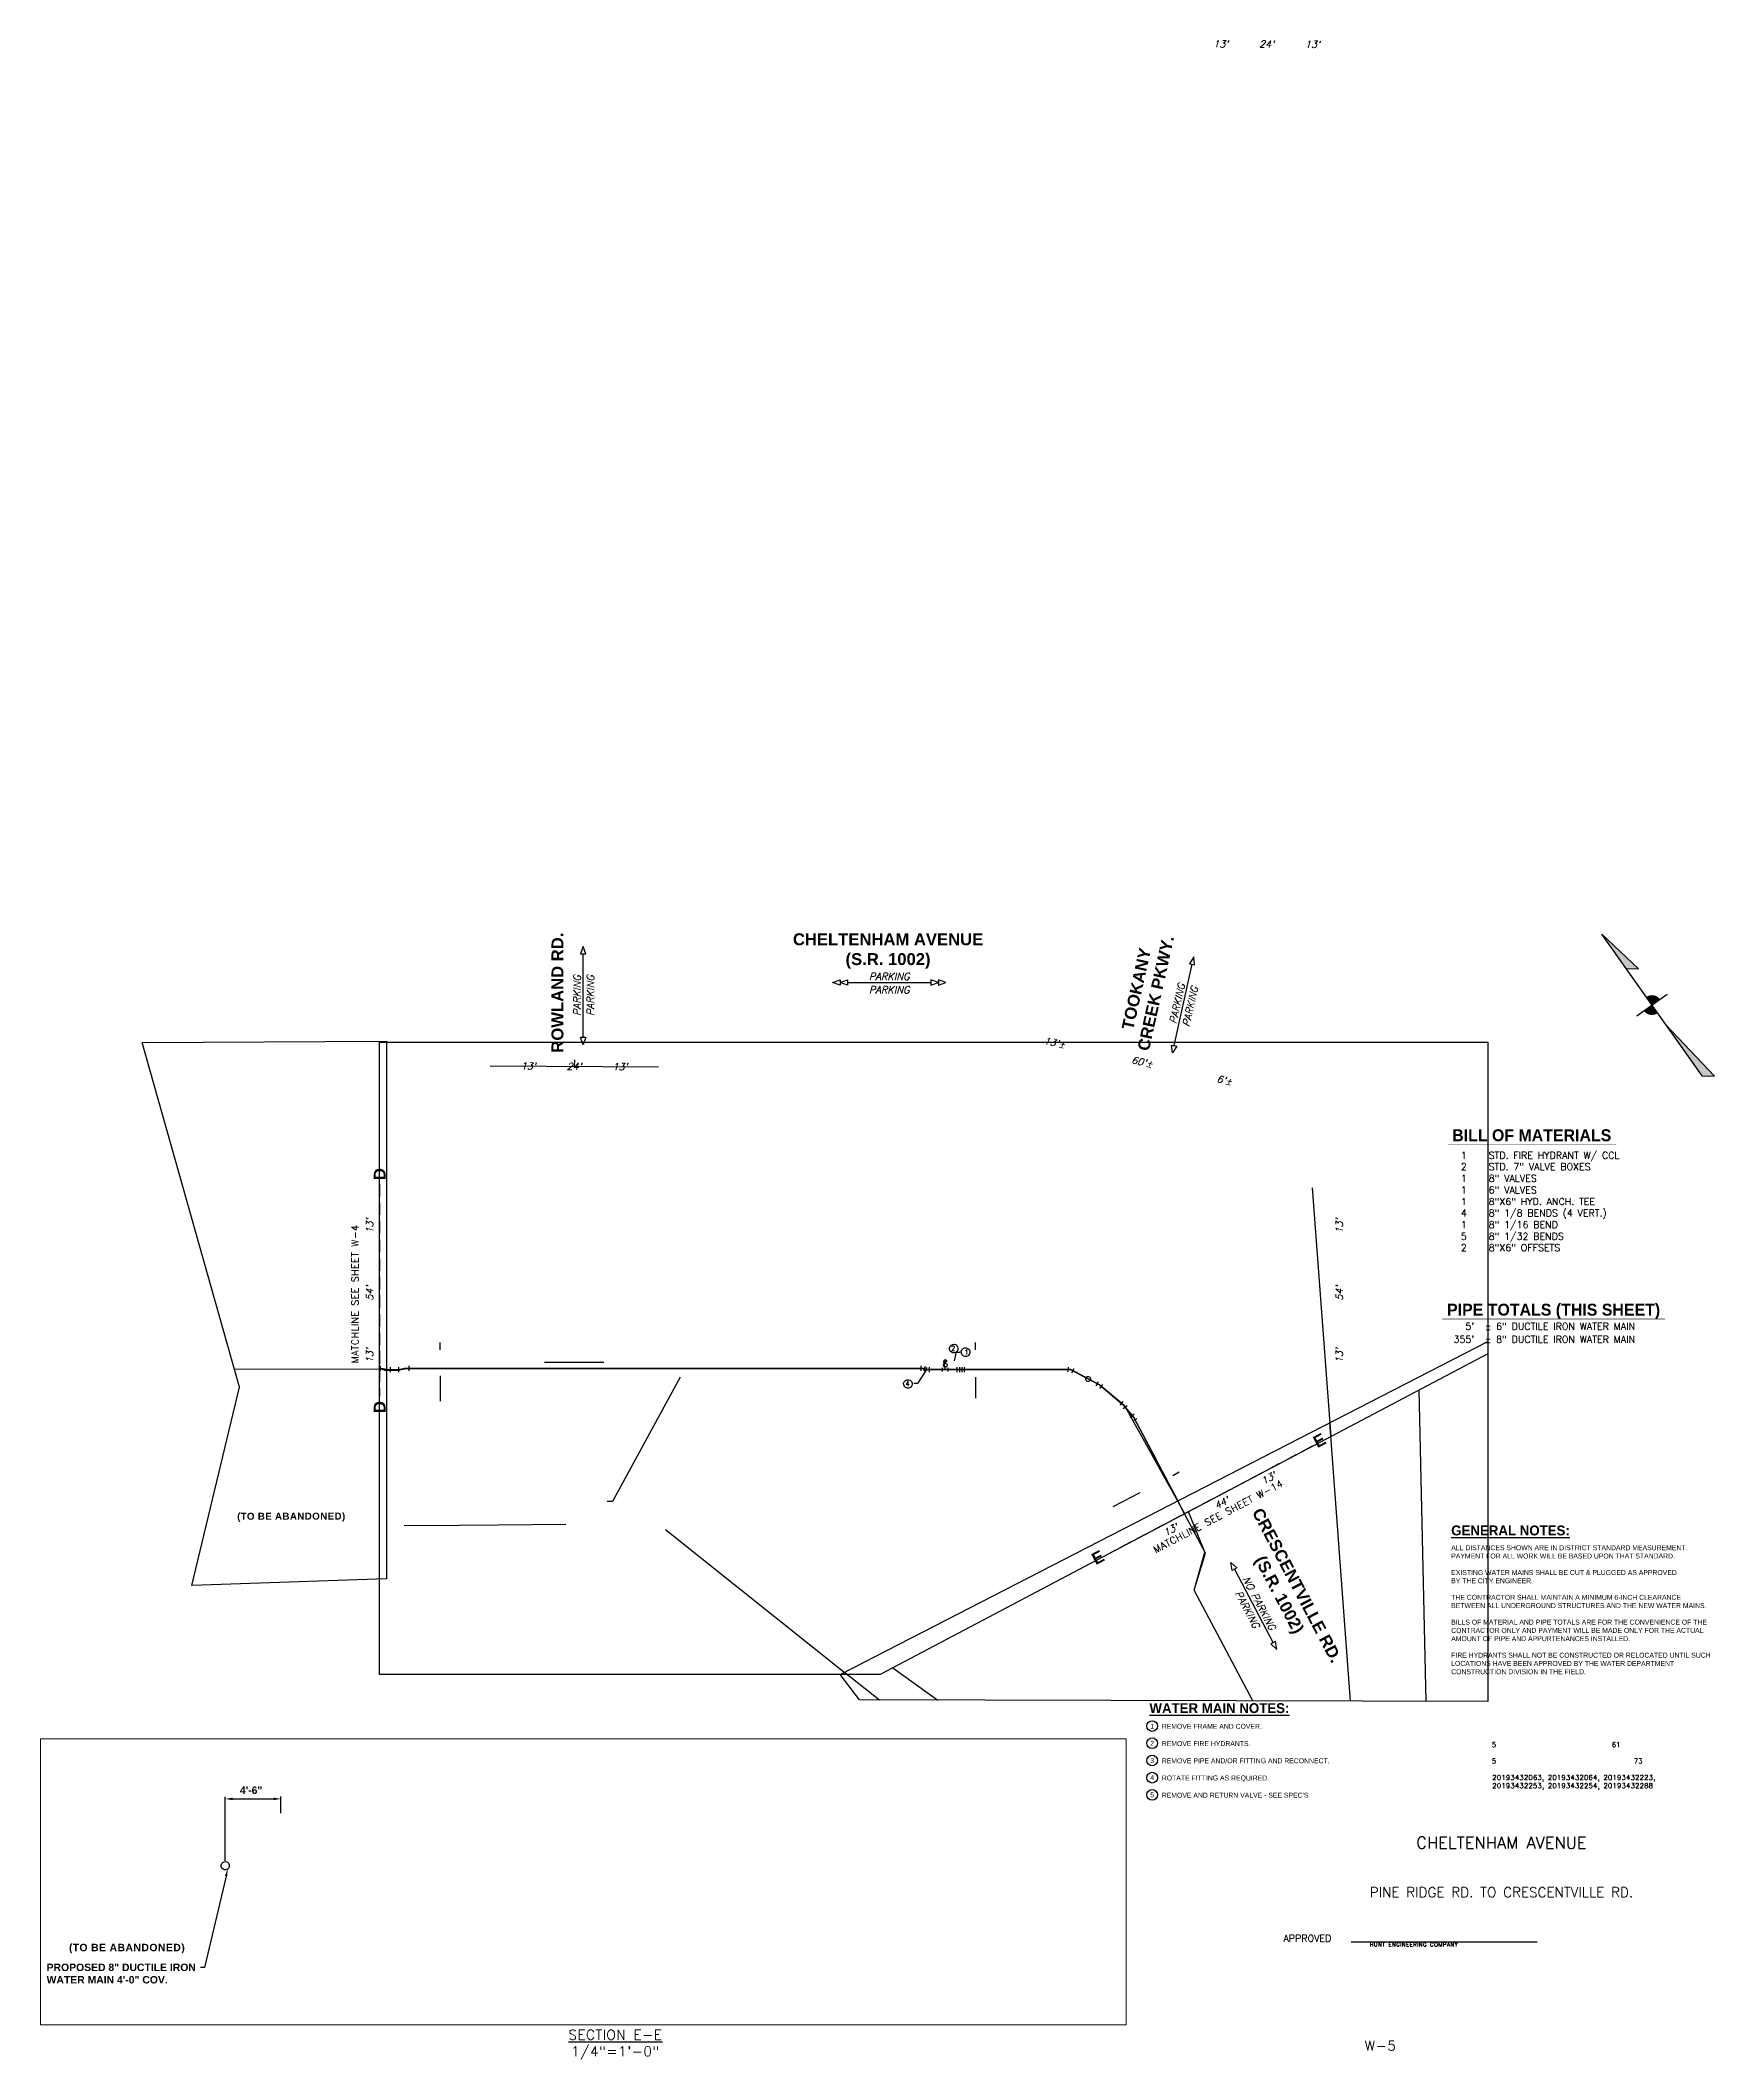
# Paper-space layout 'W5' of a CAD drawing. Header units: feet. Extents: x 1.5 to 35.4, y 0.6 to 41.3.
# The model-space entities are those that its viewports show. They can reach past a viewport. Long polylines and large blocks are cut down to what shows.
import ezdxf
from ezdxf import colors
from ezdxf.entities.mleader import LeaderData, LeaderLine
from ezdxf.enums import TextEntityAlignment as Align
from ezdxf.math import Vec2, Vec3

# ---------------------------------------------------------------- set-up
doc = ezdxf.new("R2010")
doc.units = ezdxf.units.FT
doc.header["$LTSCALE"] = 20
doc.linetypes.add('DASHED2', pattern=[0.375, 0.25, -0.125])
for name, color, linetype, plot in [('_Non-Plottable Layer', 21, 'Continuous', False), ('CALC', 10, 'Continuous', False), ('VIEWPORT', 5, 'Continuous', False)]:
    doc.layers.add(name, color=color, linetype=linetype, plot=plot)
for name, color, linetype in [('AlbertToolLayer', 40, 'Continuous'), ('BORDER', 4, 'Continuous'), ('C-EX-DIMENSION', 10, 'Continuous'), ('C-EX-ROW', 4, 'Continuous'), ('C-PR-WATER', 4, 'Continuous'), ('C-PR-WATER-ABAND', 3, 'Continuous'), ('C-PR-WATER-ABAND-OFF', 3, 'Continuous'), ('C-PR-WATER-DIM', 4, 'Continuous'), ('C-PR-WATER-FITTING', 4, 'Continuous'), ('C-PR-WATER-TXT', 4, 'Continuous'), ('C-PR-WATER-TXT (W-2)', 4, 'Continuous'), ('C-PR-WATER-TXT-#', 6, 'Continuous'), ('NOTES', 7, 'Continuous')]:
    doc.layers.add(name, color=color, linetype=linetype)
doc.layers.add('C-EX-ROAD-NAME', color=3, linetype='Continuous', lineweight=30)
doc.styles.add('ARIAL', font='arialbd.ttf', dxfattribs={"height": 0.24})
doc.styles.add('BOLD', font='BOLD.SHX')
doc.styles.add('Copy of PROPOSED', font='arialbd.ttf', dxfattribs={"height": 0.6})
doc.styles.add('EXISTING', font='simplex.shx', dxfattribs={"oblique": 15, "height": 2.8})
doc.styles.add('L100', font='MONOPLEX', dxfattribs={"height": 2})
doc.styles.add('L140Proposed', font='simplex.shx', dxfattribs={"height": 1.6})
doc.styles.add('PROPOSED', font='simplex.shx')
doc.styles.add('PROPOSED PLAN', font='arialbd.ttf', dxfattribs={"height": 2.8})
doc.styles.add('PROPOSED SECTION', font='arialbd.ttf')
doc.styles.add('Simplex Ob', font='simplex.shx', dxfattribs={"oblique": 15})
doc.styles.add('SL80', font='simplex.shx', dxfattribs={"oblique": 15, "height": 1.6})
doc.styles.get("Standard").update_dxf_attribs({"font": 'simplex.shx'})
doc.dimstyles.new('Copy of PWD Proposed Section', dxfattribs={"dimtxt": 0.6, "dimasz": 0.6, "dimexe": 0.18, "dimexo": 0.0625, "dimgap": 0.07, "dimtad": 0, "dimdec": 0, "dimlfac": 12, "dimzin": 1, "dimdsep": 46, "dimlunit": 4, "dimtxsty": 'Copy of PROPOSED', "dimcen": 0, "dimclrd": 3, "dimclre": 256, "dimclrt": 3, "dimadec": 1, "dimazin": 0, "dimtfac": 1, "dimtdec": 0, "dimtmove": 2, "dimatfit": 2, "dimfxl": 0.18, "dimfrac": 2, "dimtolj": 1, "dimtzin": 0, "dimlwd": -1, "dimarcsym": 0})
doc.dimstyles.new('PWD Proposed', dxfattribs={"dimtxt": 2.8, "dimasz": 3, "dimexe": 0.18, "dimexo": 0.0625, "dimgap": 1, "dimtad": 0, "dimdec": 0, "dimlfac": 12, "dimzin": 1, "dimdsep": 46, "dimlunit": 4, "dimtxsty": 'PROPOSED PLAN', "dimcen": 0, "dimse1": 1, "dimse2": 1, "dimclrd": 256, "dimclrt": 3, "dimadec": 1, "dimazin": 0, "dimtfac": 1, "dimtdec": 0, "dimtofl": 0, "dimtmove": 0, "dimatfit": 1, "dimfxl": 0.18, "dimfrac": 2, "dimtolj": 1, "dimtzin": 0, "dimlwd": -1, "dimarcsym": 0})

psp = doc.layouts.new('W5')

# ---------------------------------------------------------------- texts
at = {"layer": 'BORDER', "color": 4, "linetype": 'DASHED2', "ltscale": 0.05, "char_height": 0.24, "width": 1.77635683940025e-15, "attachment_point": 5, "style": 'ARIAL'}
for s, insert, rotation in [('\\pxqc;D', (8.344, 18.454), 90), ('\\pxqc;D', (8.344, 13.755), 90), ('\\pxqc;E', (27.298, 13.082), 27.8333), ('\\pxqc;E', (22.829, 10.722), 27.8333)]:
    psp.add_mtext(s, dxfattribs=dict(at, insert=insert, rotation=rotation))
at = {"layer": 'BORDER', "color": 4, "char_height": 0.14, "width": 6.0853, "attachment_point": 8, "style": 'PROPOSED'}
for s, insert, rotation in [('{\\T1.063;MATCHLINE SEE SHEET W-4}', (7.915, 16.034), 90), ('{\\T1.063;MATCHLINE SEE SHEET W-14}', (25.289, 11.486), 27.8333)]:
    psp.add_mtext(s, dxfattribs=dict(at, insert=insert, rotation=rotation))
at = {"layer": 'BORDER', "color": 4, "attachment_point": 5, "style": 'PROPOSED'}
for s, insert, char_height, width in [('CHELTENHAM AVENUE', (30.969, 4.969), 0.24, 4.59784), ('PINE RIDGE RD. TO CRESCENTVILLE RD.', (30.969, 3.969), 0.19995, 7.31273)]:
    psp.add_mtext(s, dxfattribs=dict(at, insert=insert, char_height=char_height, width=width))
at = {"layer": 'BORDER', "color": 3, "attachment_point": 1, "style": 'PROPOSED'}
for s, insert, char_height, width in [('APPROVED', (26.572, 3.109), 0.14, 1.25), ('{\\T1.063; \\P\\H0.83295x;       W-5}', (27.193, 1.374), 0.24, 1.98748)]:
    psp.add_mtext(s, dxfattribs=dict(at, insert=insert, char_height=char_height, width=width))
at = {"layer": 'BORDER', "insert": (13.099, 1.192), "char_height": 0.2, "width": 5, "attachment_point": 2, "style": 'PROPOSED'}
psp.add_mtext('{\\T1.063;\\LSECTION E-E\\P\\l1/4"=1\'-0"}', dxfattribs=at)
at = {"layer": 'C-EX-DIMENSION', "char_height": 0.14, "attachment_point": 5, "style": 'SL80'}
for s, insert, width, rotation in [("13' ", (25.31, 41.25), 0.41434, 359.3026), ("24' ", (26.234, 41.245), 0.41434, 359.3026), ("13' ", (27.159, 41.24), 0.41434, 359.3026), ("13'%%P", (21.958, 21.105), 0.41434, 347.1314), ("60'%%P ", (23.723, 20.715), 0.41434, 347.1314), ("13' ", (11.344, 20.632), 0.41434, 359.3026), ("24' ", (12.268, 20.627), 0.41434, 359.3026), ("13' ", (13.193, 20.622), 0.41434, 359.3026), ("6'%%P", (25.382, 20.347), 0.41434, 347.1314), ("13'          54'           13'", (8.141, 16.1), 9.60084, 90), ("13'          54'           13'", (27.698, 16.1), 9.60084, 90), ("13'         44'        13'", (25.285, 11.8), 4.61182, 27.8333)]:
    psp.add_mtext(s, dxfattribs=dict(at, insert=insert, width=width, rotation=rotation))
at = {"layer": 'C-EX-ROAD-NAME', "char_height": 0.24, "attachment_point": 2, "style": 'EXISTING'}
for s, insert, width, rotation in [('{\\fArial|b1|i0|c0|p34;\\Q0;ROWLAND RD.}', (11.81, 22.113), 2.8576, 90), ('{\\fArial|b1|i0|c0|p34;\\Q0;TOOKANY CREEK PKWY.}', (23.488, 22.216), 2.8576, 77.519), ('\\pxqc;{\\fArial|b1|i0|c0|p34;\\Q0;CRESCENTVILLE RD.\\P\\pq*;(S.R. 1002)}', (26.953, 10.215), 6.96485, 297.8329)]:
    psp.add_mtext(s, dxfattribs=dict(at, insert=insert, width=width, rotation=rotation))
at = {"layer": 'C-EX-ROAD-NAME', "insert": (18.598, 23.31), "char_height": 0.24, "width": 6.96485, "attachment_point": 2, "style": 'EXISTING'}
psp.add_mtext('\\pxqc,t23;{\\fArial|b1|i0|c0|p34;\\Q0;CHELTENHAM AVENUE\\P(S.R. 1002)}', dxfattribs=at)
at = {"layer": 'NOTES', "style": 'BOLD'}
for s, p in [('BILL OF MATERIALS%%U', (31.58, 19.117)), ('PIPE TOTALS (THIS SHEET)', (32.021, 15.599))]:
    psp.add_text(s, height=0.24, dxfattribs=at).set_placement(p, align=Align.CENTER)
at = {"layer": 'NOTES'}
for s, height, style, p in [('%%UGENERAL NOTES:', 0.2, 'BOLD', (29.956, 11.166)), ('5      ', 0.1, 'PROPOSED', (30.776, 6.895)), ('61', 0.1, 'PROPOSED', (33.196, 6.895)), ('5      ', 0.1, 'PROPOSED', (30.776, 6.564)), ('73', 0.1, 'PROPOSED', (33.642, 6.564))]:
    psp.add_text(s, height=height, dxfattribs=dict(at, style=style)).set_placement(p)
at = {"layer": 'NOTES', "char_height": 0.1452, "attachment_point": 5, "style": 'Simplex Ob'}
for s, insert, width, rotation in [('PARKING', (12.326, 22.055), 2.74099, 89.9887), ('PARKING', (12.595, 22.055), 1.77335, 89.9887), ('PARKING', (18.621, 22.441), 2.74099, 359.9887), ('PARKING', (18.621, 22.171), 1.77335, 359.9887), ('PARKING', (24.429, 21.892), 2.74099, 77.5077), ('PARKING', (24.693, 21.833), 1.77335, 77.5077), ('NO PARKING', (26.083, 9.8), 2.74099, 297.8216), ('PARKING', (25.844, 9.674), 1.77335, 297.8216)]:
    psp.add_mtext(s, dxfattribs=dict(at, insert=insert, width=width, rotation=rotation))
at = {"layer": 'NOTES', "attachment_point": 1}
for s, insert, char_height, width, style in [('\\A1;1^ISTD. FIRE HYDRANT W/ CCL\\P2^ISTD. 7" VALVE BOXES\\P1^I8" VALVES\\P1^I6" VALVES\\P1^I8"X6" HYD. ANCH. TEE\\P4^I8" 1/8 BENDS (4 VERT.)\\P1^I8" 1/16 BEND\\P5^I8" 1/32 BENDS\\P2^I8"X6" OFFSETS', (30.15, 18.904), 0.14, 3.80478, 'L140Proposed'), ('ALL DISTANCES SHOWN ARE IN DISTRICT STANDARD MEASUREMENT.\\PPAYMENT FOR ALL WORK WILL BE BASED UPON THAT STANDARD.\\P\\PEXISTING WATER MAINS SHALL BE CUT & PLUGGED AS APPROVED\\PBY THE CITY ENGINEER.\\P\\PTHE CONTRACTOR SHALL MAINTAIN A MINIMUM 6-INCH CLEARANCE\\PBETWEEN ALL UNDERGROUND STRUCTURES AND THE NEW WATER MAINS.\\P\\PBILLS OF MATERIAL AND PIPE TOTALS ARE FOR THE CONVENIENCE OF THE CONTRACTOR ONLY AND PAYMENT WILL BE MADE ONLY FOR THE ACTUAL AMOUNT OF PIPE AND APPURTENANCES INSTALLED.\\P\\PFIRE HYDRANTS SHALL NOT BE CONSTRUCTED OR RELOCATED UNTIL SUCH LOCATIONS HAVE BEEN APPROVED BY THE WATER DEPARTMENT CONSTRUCTION DIVISION IN THE FIELD.', (29.956, 10.967), 0.1, 5.35633, 'L100'), ('\\pxql;{\\H1.067x;\\Q0;\\T1.063;20193432063, 20193432064, 20193432223, 20193432253, 20193432254, 20193432288}', (30.785, 6.333), 0.09375, 4.74122, 'EXISTING'), ('{\\T1.125;HUNT ENGINEERING COMPANY}', (28.311, 2.953), 0.08, 3.5, 'PROPOSED')]:
    psp.add_mtext(s, dxfattribs=dict(at, insert=insert, char_height=char_height, width=width, style=style))
at = {"layer": 'NOTES', "linetype": 'Continuous', "char_height": 0.14, "style": 'L140Proposed'}
for s, width, heights, insert, attachment_point in [("355'", 0.58143, [0.167], (30.423, 15.193), 3), ("5'", 0.58143, [0.167], (30.423, 15.455), 3), ('\\pxql;%%P 6" DUCTILE IRON WATER MAIN', 4.08312, [0], (30.634, 15.455), 1), ('\\pxql;%%P 8" DUCTILE IRON WATER MAIN', 4.08312, [0], (30.634, 15.193), 1)]:
    psp.add_mtext_dynamic_manual_height_columns(s, width=width, gutter_width=14, heights=heights, dxfattribs=dict(at, insert=insert, attachment_point=attachment_point))

msp = doc.modelspace()

# ---------------------------------------------------------------- texts
at = {"layer": 'C-PR-WATER-ABAND', "insert": (2706398.353, 272234.946, -97.826), "char_height": 0.6, "width": 11.04811, "attachment_point": 1, "rotation": 324.67389, "style": 'PROPOSED SECTION'}
msp.add_mtext('{\\T1.063;(TO BE ABANDONED)}', dxfattribs=at)
at = {"layer": 'C-PR-WATER-ABAND', "color": 4, "char_height": 2.8, "width": 48.18924, "attachment_point": 2, "style": 'ARIAL'}
for insert, rotation in [((2706576.352, 271280.527), 324.78844), ((2706762.053, 271149.167), 83.23441)]:
    msp.add_mtext('\\pxql;{\\T1.063;\\C3;(TO BE ABANDONED)}', dxfattribs=dict(at, insert=insert, rotation=rotation))
at = {"layer": 'C-PR-WATER-ABAND-OFF', "color": 4, "char_height": 2.8, "width": 48.18924, "attachment_point": 2, "style": 'ARIAL'}
for insert, rotation in [((2706526.341, 271316.329), 324.78844), ((2706716.89, 271187.544), 324.78844), ((2706563.682, 271155.147), 83.23441), ((2706733.979, 271106.085), 324.78844)]:
    msp.add_mtext('\\pxql;{\\T1.063;\\C3;(TO BE ABANDONED)}', dxfattribs=dict(at, insert=insert, rotation=rotation))

# ---------------------------------------------------------------- blocks, each defined once
blk = doc.blocks.new('PWD Noth Arrow')
at = {"layer": 'BORDER'}
for points in [[(0, 18), (4, 15), (0, 35)], [(0, 4), (0, 0), (4, 0, 0.414214)], [(0, 0), (-4, 0, 0.414214), (0, -4)], [(0, -35), (4, -38), (0, -10)]]:
    blk.add_hatch(color=0, dxfattribs=at).paths.add_polyline_path(points)
at = {"layer": 'BORDER', "color": 0}
for p, q in [((0, -35), (0, 35)), ((0, 35), (4, 15)), ((0, 18), (4, 15)), ((-7.5, 0), (7.5, 0)), ((4, -38), (0, -10)), ((0, -35), (4, -38))]:
    blk.add_line(p, q, dxfattribs=at)
blk = doc.blocks.new('A$C6E5C789D')
at = {"layer": 'NOTES'}
for centre in [(17.341, 5.482), (17.341, 5.135), (17.341, 4.787), (17.341, 4.44), (17.341, 4.093)]:
    blk.add_circle(centre, 0.108, dxfattribs=at)
for s, height, style, p in [('%%uWATER MAIN NOTES:', 0.2, 'BOLD', (17.287, 5.743)), ('REMOVE FRAME AND COVER.', 0.1, 'L100', (17.536, 5.426)), ('REMOVE FIRE HYDRANTS.', 0.1, 'L100', (17.536, 5.078)), ('REMOVE PIPE AND/OR FITTING AND RECONNECT.', 0.1, 'L100', (17.536, 4.731)), ('ROTATE FITTING AS REQUIRED.', 0.1, 'L100', (17.536, 4.384)), ("REMOVE AND RETURN VALVE - SEE SPEC'S", 0.1, 'L100', (17.536, 4.037))]:
    blk.add_text(s, height=height, dxfattribs=dict(at, style=style)).set_placement(p)
at = {"layer": 'NOTES', "style": 'L100'}
for s, p in [('1', (17.341, 5.482)), ('2', (17.341, 5.135)), ('4', (17.341, 4.44)), ('3', (17.341, 4.787)), ('5', (17.341, 4.093))]:
    blk.add_text(s, height=0.1, dxfattribs=at).set_placement(p, align=Align.MIDDLE)
blk = doc.blocks.new('*U84')
at = {"layer": 'C-PR-WATER-FITTING', "linetype": 'Continuous'}
for p, q in [((-1, -1), (-1, 1)), ((3, -1.5), (3, 0.5))]:
    blk.add_line(p, q, dxfattribs=at)
for points in [[(-1, 0), (0, 0)], [(0, 0), (2, -0.5)], [(2, -0.5), (3, -0.5)]]:
    blk.add_lwpolyline(points, dxfattribs=at)
blk = doc.blocks.new('*U83')
at = {"layer": 'C-PR-WATER-FITTING', "linetype": 'Continuous'}
for p, q in [((-1, -1), (-1, 1)), ((3, 1.5), (3, -0.5))]:
    blk.add_line(p, q, dxfattribs=at)
for points in [[(-1, 0), (0, 0)], [(0, 0), (2, 0.5)], [(2, 0.5), (3, 0.5)]]:
    blk.add_lwpolyline(points, dxfattribs=at)
blk = doc.blocks.new('*U279')
at = {"layer": 'C-PR-WATER-FITTING'}
blk.add_line((-0.73, -1.32), (0.73, 1.3), dxfattribs=at)
for points in [[(-0.14, 1.79), (1.61, 0.81)], [(0.82, -1.61), (1.8, 0.13)], [(-1.6, -0.83), (0.14, -1.8)], [(0, -0.01), (1.31, -0.74)]]:
    blk.add_lwpolyline(points, dxfattribs=at)
blk.add_circle((2.18, -1.23), 1, dxfattribs=at)
blk = doc.blocks.new('*U237')
at = {"layer": 'C-PR-WATER-FITTING'}
h = blk.add_hatch(color=256, dxfattribs=at)
h.dxf.hatch_style = 1
h.paths.add_polyline_path([(0.5, -0.01, 1), (-0.5, -0.01, 1)])
blk.add_circle((0, -0.01), 0.5, dxfattribs=at)
blk = doc.blocks.new('*U86')
at = {"layer": 'C-PR-WATER-FITTING'}
for p, q in [((0, 1), (0, -1)), ((1, 1), (1, -1)), ((2, 1), (2, -1)), ((3, 1), (3, -1))]:
    blk.add_line(p, q, dxfattribs=at)
blk = doc.blocks.new('*U87')
at = {"layer": 'C-PR-WATER-FITTING'}
for p, q in [((-0.79, -1.18), (-1.18, 0.79)), ((1, -1), (1, 1))]:
    blk.add_line(p, q, dxfattribs=at)
blk.add_lwpolyline([(-0.98, -0.2), (0, 0)], dxfattribs=at)
at = {"layer": 'C-PR-WATER-FITTING', "flags": 128}
blk.add_lwpolyline([(0, 0), (1, 0)], dxfattribs=at)
blk = doc.blocks.new('*U88')
at = {"layer": 'C-PR-WATER-FITTING'}
for p, q in [((-0.54, -1.31), (-1.31, 0.54)), ((1, -1), (1, 1))]:
    blk.add_line(p, q, dxfattribs=at)
blk.add_lwpolyline([(-0.92, -0.38), (0, 0)], dxfattribs=at)
at = {"layer": 'C-PR-WATER-FITTING', "flags": 128}
blk.add_lwpolyline([(0, 0), (1, 0)], dxfattribs=at)
blk = doc.blocks.new('*U98')
at = {"layer": 'C-PR-WATER-FITTING'}
for p, q in [((-0.54, -1.31), (-1.31, 0.54)), ((1, -1), (1, 1))]:
    blk.add_line(p, q, dxfattribs=at)
blk.add_lwpolyline([(-0.92, -0.38), (0, 0)], dxfattribs=at)
at = {"layer": 'C-PR-WATER-FITTING', "flags": 128}
blk.add_lwpolyline([(0, 0), (1, 0)], dxfattribs=at)
blk = doc.blocks.new('*U99')
at = {"layer": 'C-PR-WATER-FITTING'}
for p, q in [((0, -1.41), (-1.41, 0)), ((1, -1), (1, 1))]:
    blk.add_line(p, q, dxfattribs=at)
at = {"layer": 'C-PR-WATER-FITTING', "flags": 128}
blk.add_lwpolyline([(-0.71, -0.71), (0, 0), (1, 0)], dxfattribs=at)
blk = doc.blocks.new('*U100')
at = {"layer": 'C-PR-WATER-FITTING'}
for p, q in [((1, 0.08), (-1, -0.08)), ((1.07, -0.92), (-0.92, -1.07)), ((1.15, -1.92), (-0.84, -2.07)), ((1.23, -2.91), (-0.77, -3.07))]:
    blk.add_line(p, q, dxfattribs=at)
blk = doc.blocks.new('*U101')
at = {"layer": 'C-PR-WATER-FITTING'}
for p, q in [((0.88, 0.47), (-0.88, -0.47)), ((1.35, -0.42), (-0.42, -1.35)), ((1.82, -1.3), (0.05, -2.24)), ((2.29, -2.19), (0.52, -3.12))]:
    blk.add_line(p, q, dxfattribs=at)
blk = doc.blocks.new('*D133')
at = {"layer": 'C-PR-WATER-DIM', "linetype": 'Continuous', "transparency": 16777216}
for p, q in [((2706535.98, 271108.85), (2706546.68, 271118.45)), ((2706526.82, 271100.62), (2706524.58, 271098.61))]:
    blk.add_line(p, q, dxfattribs=at)
at = {"layer": 'C-PR-WATER-DIM', "transparency": 16777216}
for points in [[(2706535.65, 271109.22), (2706536.31, 271108.48), (2706533.75, 271106.84)], [(2706526.48, 271100.99), (2706527.15, 271100.25), (2706529.05, 271102.62)]]:
    blk.add_solid(points, dxfattribs=at)
at = {"layer": 'C-PR-WATER-DIM', "transparency": 16777216, "insert": (2706550.43, 271121.82), "char_height": 2.8, "attachment_point": 5, "rotation": 41.9214, "style": 'PROPOSED PLAN'}
blk.add_mtext('\\A1;6\'-4"', dxfattribs=at)
blk = doc.blocks.new('*D134')
at = {"layer": 'C-PR-WATER-DIM', "linetype": 'Continuous', "transparency": 16777216}
for p, q in [((2706555.1, 271081.04), (2706568.53, 271086.52)), ((2706541.51, 271075.49), (2706538.73, 271074.35))]:
    blk.add_line(p, q, dxfattribs=at)
at = {"layer": 'C-PR-WATER-DIM', "transparency": 16777216}
for points in [[(2706554.91, 271081.5), (2706555.29, 271080.58), (2706552.32, 271079.9)], [(2706541.32, 271075.95), (2706541.7, 271075.02), (2706544.29, 271076.62)]]:
    blk.add_solid(points, dxfattribs=at)
at = {"layer": 'C-PR-WATER-DIM', "transparency": 16777216, "insert": (2706573.19, 271088.43), "char_height": 2.8, "attachment_point": 5, "rotation": 22.2232, "style": 'PROPOSED PLAN'}
blk.add_mtext('\\A1;8\'-8"', dxfattribs=at)
blk = doc.blocks.new('*D135')
at = {"layer": 'C-PR-WATER-DIM', "linetype": 'Continuous', "transparency": 16777216}
for p, q in [((2706547.56, 270987.63), (2706544.58, 270988.02)), ((2706568.38, 270984.89), (2706580.7, 270983.27))]:
    blk.add_line(p, q, dxfattribs=at)
at = {"layer": 'C-PR-WATER-DIM', "transparency": 16777216}
for points in [[(2706547.62, 270988.12), (2706547.49, 270987.13), (2706550.53, 270987.24)], [(2706568.44, 270985.38), (2706568.31, 270984.39), (2706565.4, 270985.28)]]:
    blk.add_solid(points, dxfattribs=at)
at = {"layer": 'C-PR-WATER-DIM', "transparency": 16777216, "insert": (2706586.7, 270982.48), "char_height": 2.8, "attachment_point": 5, "rotation": 172.5068, "style": 'PROPOSED PLAN'}
blk.add_mtext('\\A1;15\'-0"', dxfattribs=at)
blk = doc.blocks.new('*D163')
at = {"layer": 'C-PR-WATER-DIM', "linetype": 'Continuous', "transparency": 16777216}
for p, q in [((2706572.66, 271364.06), (2706574.39, 271366.51)), ((2706566.59, 271355.5), (2706560.66, 271347.14))]:
    blk.add_line(p, q, dxfattribs=at)
at = {"layer": 'C-PR-WATER-DIM', "transparency": 16777216}
for points in [[(2706572.25, 271364.35), (2706573.06, 271363.77), (2706570.92, 271361.62)], [(2706566.18, 271355.79), (2706566.99, 271355.21), (2706568.32, 271357.94)]]:
    blk.add_solid(points, dxfattribs=at)
at = {"layer": 'C-PR-WATER-DIM', "transparency": 16777216, "insert": (2706557.72, 271342.99), "char_height": 2.8, "attachment_point": 5, "rotation": 54.6739, "style": 'PROPOSED PLAN'}
blk.add_mtext('\\A1;4\'-6"', dxfattribs=at)
blk = doc.blocks.new('*D164')
at = {"layer": 'C-PR-WATER-DIM', "linetype": 'Continuous', "transparency": 16777216}
for p, q in [((2706611.49, 271336.54), (2706613.23, 271338.99)), ((2706605.42, 271327.97), (2706599.5, 271319.61))]:
    blk.add_line(p, q, dxfattribs=at)
at = {"layer": 'C-PR-WATER-DIM', "transparency": 16777216}
for points in [[(2706611.09, 271336.83), (2706611.9, 271336.25), (2706609.76, 271334.09)], [(2706605.01, 271328.26), (2706605.83, 271327.68), (2706607.16, 271330.42)]]:
    blk.add_solid(points, dxfattribs=at)
at = {"layer": 'C-PR-WATER-DIM', "transparency": 16777216, "insert": (2706596.56, 271315.47), "char_height": 2.8, "attachment_point": 5, "rotation": 54.6739, "style": 'PROPOSED PLAN'}
blk.add_mtext('\\A1;4\'-6"', dxfattribs=at)
blk = doc.blocks.new('*D165')
at = {"layer": 'C-PR-WATER-DIM', "linetype": 'Continuous', "transparency": 16777216}
for p, q in [((2706787.68, 271211.67), (2706789.41, 271214.12)), ((2706781.32, 271202.7), (2706776.43, 271195.79))]:
    blk.add_line(p, q, dxfattribs=at)
at = {"layer": 'C-PR-WATER-DIM', "transparency": 16777216}
for points in [[(2706787.27, 271211.96), (2706788.09, 271211.38), (2706785.94, 271209.22)], [(2706780.91, 271202.99), (2706781.73, 271202.41), (2706783.05, 271205.15)]]:
    blk.add_solid(points, dxfattribs=at)
at = {"layer": 'C-PR-WATER-DIM', "transparency": 16777216, "insert": (2706773.51, 271191.69), "char_height": 2.8, "attachment_point": 5, "rotation": 54.6739, "style": 'PROPOSED PLAN'}
blk.add_mtext('\\A1;5\'-0"', dxfattribs=at)
blk = doc.blocks.new('*D166')
at = {"layer": 'C-PR-WATER-DIM', "linetype": 'Continuous', "transparency": 16777216}
for p, q in [((2706808.43, 271126.29), (2706796.25, 271127.9)), ((2706823.28, 271124.34), (2706826.25, 271123.95))]:
    blk.add_line(p, q, dxfattribs=at)
at = {"layer": 'C-PR-WATER-DIM', "transparency": 16777216}
for points in [[(2706808.5, 271126.79), (2706808.37, 271125.8), (2706811.41, 271125.9)], [(2706823.34, 271124.83), (2706823.21, 271123.84), (2706820.3, 271124.73)]]:
    blk.add_solid(points, dxfattribs=at)
at = {"layer": 'C-PR-WATER-DIM', "transparency": 16777216, "insert": (2706791.23, 271128.56), "char_height": 2.8, "attachment_point": 5, "rotation": 352.4941, "style": 'PROPOSED PLAN'}
blk.add_mtext('\\A1;9\'-0"', dxfattribs=at)
blk = doc.blocks.new('*D167')
at = {"layer": 'C-PR-WATER-DIM', "linetype": 'Continuous', "transparency": 16777216}
for p, q in [((2706798.73, 271067.86), (2706784.87, 271069.68)), ((2706806.66, 271066.81), (2706809.63, 271066.42))]:
    blk.add_line(p, q, dxfattribs=at)
at = {"layer": 'C-PR-WATER-DIM', "transparency": 16777216}
for points in [[(2706798.79, 271068.35), (2706798.66, 271067.36), (2706801.7, 271067.47)], [(2706806.72, 271067.31), (2706806.59, 271066.32), (2706803.68, 271067.2)]]:
    blk.add_solid(points, dxfattribs=at)
at = {"layer": 'C-PR-WATER-DIM', "transparency": 16777216, "insert": (2706779.84, 271070.34), "char_height": 2.8, "attachment_point": 5, "rotation": 172.5015, "style": 'PROPOSED PLAN'}
blk.add_mtext('\\A1;2\'-0"', dxfattribs=at)
blk = doc.blocks.new('*D188')
at = {"layer": 'C-PR-WATER-TXT', "lineweight": -2, "transparency": 16777216}
for p, q in [((2706412.5, 272233.13), (2706415.49, 272237.35)), ((2706418.39, 272233.65), (2706419.17, 272234.75))]:
    blk.add_line(p, q, dxfattribs=at)
at = {"layer": 'C-PR-WATER-TXT', "color": 3, "linetype": 'Continuous', "transparency": 16777216}
blk.add_line((2706415.88, 272236.85), (2706418.57, 272234.95), dxfattribs=at)
at = {"layer": 'C-PR-WATER-TXT', "color": 3, "transparency": 16777216}
for points in [[(2706415.82, 272236.77), (2706415.94, 272236.94), (2706415.39, 272237.2)], [(2706418.52, 272234.86), (2706418.63, 272235.03), (2706419.06, 272234.6)]]:
    blk.add_solid(points, dxfattribs=at)
at = {"layer": 'C-PR-WATER-TXT', "color": 3, "transparency": 16777216, "insert": (2706417.5, 272236.56), "char_height": 0.6, "attachment_point": 5, "rotation": 324.6855, "style": 'Copy of PROPOSED'}
blk.add_mtext('\\A1;4\'-6"', dxfattribs=at)
blk = doc.blocks.new('*U210')
at = {"layer": 'C-PR-WATER-FITTING'}
for p, q in [((-0.01, -1.41), (-1.41, 0.01)), ((0.99, -1.01), (1.01, 0.99))]:
    blk.add_line(p, q, dxfattribs=at)
at = {"layer": 'C-PR-WATER-FITTING', "flags": 128}
blk.add_lwpolyline([(1, -0.01), (0, 0), (-0.71, -0.7)], dxfattribs=at)
blk = doc.blocks.new('*U211')
at = {"layer": 'C-PR-WATER-FITTING'}
for p, q in [((-1.01, 0.99), (-0.99, -1.01)), ((-0.01, 1.41), (1.41, 0.01))]:
    blk.add_line(p, q, dxfattribs=at)
at = {"layer": 'C-PR-WATER-FITTING', "flags": 128}
blk.add_lwpolyline([(0.7, 0.71), (0, 0), (-1, -0.01)], dxfattribs=at)
blk = doc.blocks.new('*U89')
at = {"layer": 'C-PR-WATER-FITTING'}
for p, q in [((0, -1.41), (-1.41, 0)), ((1, -1), (1, 1))]:
    blk.add_line(p, q, dxfattribs=at)
at = {"layer": 'C-PR-WATER-FITTING', "flags": 128}
blk.add_lwpolyline([(-0.71, -0.71), (0, 0), (1, 0)], dxfattribs=at)
blk = doc.blocks.new('*U238')
at = {"layer": 'C-PR-WATER-FITTING'}
blk.add_circle((0, -0.01), 1, dxfattribs=at)
blk = doc.blocks.new('*U224')
at = {"layer": 'C-PR-WATER-FITTING'}
for p, q in [((-0.54, -1.31), (-1.31, 0.54)), ((1, -1), (1, 1))]:
    blk.add_line(p, q, dxfattribs=at)
blk.add_lwpolyline([(-0.92, -0.38), (0, 0)], dxfattribs=at)
at = {"layer": 'C-PR-WATER-FITTING', "flags": 128}
blk.add_lwpolyline([(0, 0), (1, 0)], dxfattribs=at)
blk = doc.blocks.new('*U225')
at = {"layer": 'C-PR-WATER-FITTING'}
for p, q in [((-0.54, -1.31), (-1.31, 0.54)), ((1, -1), (1, 1))]:
    blk.add_line(p, q, dxfattribs=at)
blk.add_lwpolyline([(-0.92, -0.38), (0, 0)], dxfattribs=at)
at = {"layer": 'C-PR-WATER-FITTING', "flags": 128}
blk.add_lwpolyline([(0, 0), (1, 0)], dxfattribs=at)
blk = doc.blocks.new('*D231')
at = {"layer": 'C-PR-WATER-DIM', "linetype": 'Continuous', "transparency": 16777216}
for p, q in [((2706512.93, 271409.28), (2706514.66, 271411.74)), ((2706508.12, 271402.46), (2706500.77, 271392.02))]:
    blk.add_line(p, q, dxfattribs=at)
at = {"layer": 'C-PR-WATER-DIM', "transparency": 16777216}
for points in [[(2706512.53, 271409.57), (2706513.34, 271409), (2706511.21, 271406.83)], [(2706507.72, 271402.75), (2706508.53, 271402.17), (2706509.85, 271404.91)]]:
    blk.add_solid(points, dxfattribs=at)
at = {"layer": 'C-PR-WATER-DIM', "transparency": 16777216, "insert": (2706497.85, 271387.87), "char_height": 2.8, "attachment_point": 5, "rotation": 54.8341, "style": 'PROPOSED PLAN'}
blk.add_mtext('\\A1;2\'-4"', dxfattribs=at)

# ---------------------------------------------------------------- dimensions: what is measured, and where the dimension line sits
at = {"layer": 'C-PR-WATER-DIM'}
for base, p1, p2, angle, picture, middle in [((2706511.206, 271406.832), (2706506.53, 271407.252), (2706507.883, 271409.173), 54.8341, '*D231', (2706497.848, 271387.871)), ((2706568.32, 271357.945), (2706572.384, 271360.58), (2706569.782, 271356.909), 234.67389, '*D163', (2706557.721, 271342.99)), ((2706607.157, 271330.42), (2706611.22, 271333.055), (2706608.618, 271329.384), 234.67389, '*D164', (2706596.558, 271315.465)), ((2706783.053, 271205.145), (2706787.345, 271208.232), (2706784.453, 271204.153), 234.67389, '*D165', (2706773.514, 271191.687)), ((2706811.405, 271125.902), (2706819.707, 271120.193), (2706810.807, 271121.365), 172.49406, '*D166', (2706791.234, 271128.56)), ((2706529.049, 271102.623), (2706535.42, 271104.982), (2706530.72, 271100.762), 221.92135, '*D133', (2706550.428, 271121.82)), ((2706544.288, 271076.621), (2706552.324, 271079.905), (2706544.288, 271076.621), 202.22315, '*D134', (2706573.195, 271088.432)), ((2706801.701, 271067.465), (2706805.836, 271083.568), (2706803.854, 271083.828), 172.50155, '*D167', (2706779.836, 271070.343)), ((2706550.53, 270987.237), (2706565.094, 270982.939), (2706550.222, 270984.895), 172.50681, '*D135', (2706586.704, 270982.479))]:
    dim = msp.add_linear_dim(base=base, p1=p1, p2=p2, angle=angle, dimstyle='PWD Proposed', override={"dimclrt": 256}, dxfattribs=at)
    dim.commit()
    dim.dimension.update_dxf_attribs({"geometry": picture, "text_midpoint": middle, "dimtype": 161})
at = {"layer": 'C-PR-WATER-TXT', "color": 3}
dim = msp.add_linear_dim(base=(2706419.063, 272234.599), p1=(2706412.467, 272233.074), p2=(2706418.352, 272233.595), angle=324.68546, dimstyle='Copy of PWD Proposed Section', override={"dimtxt": 1}, dxfattribs=at)
dim.commit()
dim.dimension.update_dxf_attribs({"geometry": '*D188', "text_midpoint": (2706417.5, 272236.559), "dimtype": 160})

# ---------------------------------------------------------------- linework, layer by layer
at = {"layer": 'AlbertToolLayer'}
for p, q in [((2706643.738, 271224.846), (2706848.247, 270516.419)), ((2706643.738, 271224.846), (2706848.247, 270516.419)), ((2706555.62, 270554.909), (2706936.365, 271186.357)), ((2706555.62, 270554.909), (2706936.365, 271186.357)), ((2706686.233, 271126.329), (2706861.69, 270618.625)), ((2706686.233, 271126.329), (2706861.69, 270618.625)), ((2706623.573, 270649.945), (2706924.35, 271095.009)), ((2706623.573, 270649.945), (2706924.35, 271095.009))]:
    msp.add_line(p, q, dxfattribs=at)
at = {"layer": 'C-PR-WATER'}
for p, q in [((2706529.061, 271102.625), (2706084.595, 271416.347)), ((2706512.617, 271405.819), (2706514.163, 271396.333)), ((2706514.189, 271396.316), (2706588.374, 271343.732)), ((2706588.374, 271343.732), (2706589.716, 271342.168)), ((2706589.716, 271342.168), (2706594.065, 271339.086)), ((2706594.065, 271339.079), (2706595.986, 271338.331)), ((2706595.38, 271338.766), (2706671.569, 271284.769)), ((2706671.569, 271284.769), (2706766.251, 271217.666)), ((2706766.947, 271216.56), (2706814.381, 271182.943)), ((2706774.622, 271214.342), (2706775.129, 271215.056)), ((2706773.101, 271212.203), (2706773.751, 271213.12)), ((2706814.381, 271182.943), (2706817.492, 271176.709)), ((2706818.385, 271174.92), (2706820.245, 271171.194)), ((2706823.539, 271158.956), (2706820.24, 271171.187)), ((2706823.965, 271152.517), (2706823.539, 271158.956)), ((2706823.965, 271152.517), (2706815.869, 271091.068)), ((2706544.288, 271076.622), (2706529.06, 271102.625)), ((2706815.869, 271091.068), (2706803.553, 271081.614)), ((2706803.554, 271081.615), (2706787.999, 270963.216)), ((2706544.288, 271076.622), (2706560.899, 271010.487)), ((2706560.899, 271010.487), (2706551.529, 270994.831)), ((2706530.599, 270835.708), (2706551.529, 270994.831))]:
    msp.add_line(p, q, dxfattribs=at)
msp.add_lwpolyline([(2706766.251, 271217.666), (2706766.947, 271216.56)], dxfattribs=at)
at = {"layer": 'C-PR-WATER', "color": 6, "linetype": 'Continuous'}
msp.add_circle((2706412.274, 272232.802), 0.333, dxfattribs=at)
at = {"layer": 'C-PR-WATER-TXT-#'}
for centre in [(2706780.774, 271217.163), (2706757.442, 271216.196), (2706783.842, 271213.212)]:
    msp.add_circle(centre, 1.75, dxfattribs=at)
at = {"layer": 'CALC'}
for points in [[(2706282.513, 271561.115), (2706319.105, 271535.182), (2706328.757, 271536.921), (2706424.245, 271469.246), (2706425.916, 271459.445), (2706460.677, 271434.858), (2706462.02, 271433.294), (2706495.291, 271409.714), (2706504.883, 271411.301), (2706512.609, 271405.823), (2706514.189, 271396.316), (2706587.368, 271344.014)], [(2706818.231, 271108.99), (2706823.965, 271152.517), (2706823.539, 271158.956), (2706820.24, 271171.187), (2706814.381, 271182.943), (2706766.947, 271216.56), (2706766.251, 271217.666), (2706595.38, 271338.766), (2706592.789, 271339.504), (2706588.44, 271342.586), (2706587.299, 271344.494)], [(2706774.299, 271215.232), (2706773.101, 271212.203)], [(2706805.397, 271189.309), (2706814.36, 271182.986), (2706820.24, 271171.187), (2706823.409, 271159.439)], [(2706823.604, 271157.958), (2706818.231, 271108.99)], [(2706508.182, 270665.248), (2706551.529, 270994.831), (2706560.899, 271010.487), (2706544.288, 271076.622), (2706529.06, 271102.625), (2706504.182, 271120.185)], [(2706528.695, 270821.215), (2706551.529, 270994.831), (2706560.899, 271010.487), (2706544.288, 271076.622), (2706529.065, 271102.618), (2706504.182, 271120.185)], [(2706760.121, 270632.96), (2706784.729, 270821.357), (2706772.023, 270836.263), (2706782.551, 270921.78), (2706787.09, 270925.714), (2706791.304, 270957.749), (2706787.998, 270963.22), (2706803.553, 271081.614), (2706815.935, 271091.563), (2706819.957, 271108.375)], [(2706805.806, 271083.343), (2706815.869, 271091.068), (2706818.18, 271108.608)], [(2706789.718, 270960.979), (2706787.999, 270963.216), (2706803.554, 271081.615), (2706805.843, 271083.372)]]:
    msp.add_lwpolyline(points, dxfattribs=at)
msp.add_lwpolyline([(2706508.182, 270665.248, -0.0013692), (2706551.529, 270994.831), (2706560.899, 271010.487), (2706544.288, 271076.621), (2706529.06, 271102.625), (2706504.182, 271120.185)], format="xyb", dxfattribs=at)

# ---------------------------------------------------------------- block references
at = {"layer": 'C-PR-WATER-FITTING'}
for name, p, rotation in [('*U210', (2706512.609, 271405.823), 279.6627549989162), ('*U211', (2706514.17, 271396.329), 279.6627549989162), ('*U84', (2706588.374, 271343.732), 324.673888888468), ('*U83', (2706594.065, 271339.086), 324.6738889241751), ('*U224', (2706766.251, 271217.666), 302.1738966934164), ('*U225', (2706766.947, 271216.56), 122.1738966828323), ('*U237', (2706775.129, 271215.056), 83.92415502369693), ('*U86', (2706776.912, 271209.498), 324.673888888468), ('*U88', (2706814.381, 271182.943), 299.537809446928), ('*U238', (2706817.932, 271175.814), 83.92415502369693), ('*U87', (2706820.24, 271171.187), 285.0096728048995), ('*U87', (2706823.539, 271158.956), 273.7596687355332), ('*U87', (2706823.965, 271152.517), 262.5096647744364), ('*U98', (2706529.065, 271102.618), 302.1738888645055), ('*U98', (2706544.288, 271076.622), 280.6531324194436), ('*U99', (2706560.899, 271010.487), 239.0997326427569), ('*U100', (2706558.718, 271006.842), 324.6738889241751), ('*U98', (2706551.529, 270994.831), 59.09973272570487), ('*U101', (2706551.269, 270992.855), 324.6738889241751)]:
    msp.add_blockref(name, p, dxfattribs=dict(at, rotation=rotation))
at = {"layer": 'C-PR-WATER-FITTING', "xscale": 0.75, "yscale": 0.75, "zscale": 0.75, "rotation": 83.92415502369693}
msp.add_blockref('*U279', (2706773.096, 271212.202), dxfattribs=at)
at = {"layer": 'C-PR-WATER-FITTING', "xscale": -1}
for p, rotation in [((2706815.869, 271091.068), 262.5041894284287), ((2706803.554, 271081.615), 82.50418943189358)]:
    msp.add_blockref('*U89', p, dxfattribs=dict(at, rotation=rotation))

msp.set_redraw_order([(e.dxf.handle, doc.entitydb.next_handle()) for e in msp.query("TEXT MTEXT ATTDEF DIMENSION ARC_DIMENSION")])  # texts and dimensions are drawn at this point

# ---------------------------------------------------------------- leaders
at = {"layer": 'C-PR-WATER-TXT'}
ml = msp.add_multileader_mtext('Standard', dxfattribs=at)
ml.set_content('PROPOSED 8" DUCTILE IRON\\PWATER MAIN 4\'-0" COV.', color=256, style='PROPOSED SECTION')
ml.set_leader_properties(color=256)
ml.build(insert=Vec2(0, 0))
ml.multileader.update_dxf_attribs({"dogleg_length": 15, "arrow_head_size": 0.6})
ctx = ml.context
ctx.base_point, ctx.char_height, ctx.arrow_head_size, ctx.landing_gap_size, ctx.plane_origin, ctx.plane_x_axis, ctx.plane_y_axis = Vec3(2706298.673, 272302.796, -97.826), 0.6, 0.6, 0.5, Vec3(2706381.389, 272295.162, -97.826), Vec3(0.8158742, -0.5782295), Vec3(0.5782295, 0.8158742)
notes = []
notes.append((ctx, [(1, (1, 1, 0), (2706310.526, 272294.396, -97.826), (-0.8158742, 0.5782295), 1.616, [(0, [(2706312.796, 272302.889, -97.826)], 0, [])])]))
ctx.mtext.insert, ctx.mtext.text_direction, ctx.mtext.rotation, ctx.mtext.width, ctx.mtext.defined_height, ctx.mtext.flow_direction = Vec3(2706299.257, 272302.756, -97.826), Vec3(0.8158742, -0.5782295), 5.6666284, 123.17846, 1.675, 5
ml = msp.add_multileader_mtext('Standard', dxfattribs=at)
ml.set_content('PROPOSED 8" DUCTILE IRON\\PWATER MAIN 4\'-0" COV.', color=256, style='PROPOSED SECTION')
ml.set_leader_properties(color=256)
ml.build(insert=Vec2(0, 0))
ml.multileader.update_dxf_attribs({"dogleg_length": 15, "arrow_head_size": 0.6})
ctx = ml.context
ctx.base_point, ctx.char_height, ctx.arrow_head_size, ctx.landing_gap_size, ctx.plane_origin, ctx.plane_x_axis, ctx.plane_y_axis = Vec3(2706395.369, 272234.728, -97.826), 0.6, 0.6, 0.5, Vec3(2706481.08, 272224.508, -97.826), Vec3(0.8158742, -0.5782295), Vec3(0.5782295, 0.8158742)
notes.append((ctx, [(1, (1, 1, 0), (2706406.167, 272227.075, -97.826), (-0.8158742, 0.5782295), 0.322, [(0, [(2706412.29, 272232.469, -97.826)], 0, [])])]))
ctx.mtext.insert, ctx.mtext.text_direction, ctx.mtext.rotation, ctx.mtext.width, ctx.mtext.defined_height, ctx.mtext.flow_direction = Vec3(2706395.953, 272234.687, -97.826), Vec3(0.8158742, -0.5782295), 5.6666284, 123.17846, 1.675, 5
at = {"layer": 'C-PR-WATER-TXT (W-2)'}
ml = msp.add_multileader_mtext('Standard', dxfattribs=at)
ml.set_content('PROPOSED 8" DUCTILE IRON {\\LWATER MAIN 4\'-0" COV.}', color=256, style='ARIAL')
ml.set_leader_properties(color=256)
ml.build(insert=Vec2(0, 0))
ml.multileader.update_dxf_attribs({"dogleg_length": 5})
ctx = ml.context
ctx.base_point, ctx.landing_gap_size, ctx.plane_origin, ctx.plane_x_axis, ctx.plane_y_axis = Vec3(2706561.846, 271295.952), 2.5, Vec3(2706862.948, 271332.395), Vec3(0.8203154, -0.5719114), Vec3(0.5719114, 0.8203154)
notes.append((ctx, [(1, (1, 1, 0), (2706632.811, 271246.476), (-0.8203154, 0.5719114), 2.094, [(0, [(2706687.667, 271273.36)], 0, [])])]))
ctx.mtext.insert, ctx.mtext.text_direction, ctx.mtext.rotation, ctx.mtext.width, ctx.mtext.defined_height, ctx.mtext.flow_direction = Vec3(2706565.269, 271296.491), Vec3(0.8203154, -0.5719114), 5.6743512, 87.98644, 38.555, 5
ml = msp.add_multileader_mtext('Standard', dxfattribs=at)
ml.set_content('PROPOSED 8" DUCTILE IRON {\\LWATER MAIN 4\'-0" COV.}', color=256, style='ARIAL')
ml.set_leader_properties(color=256)
ml.build(insert=Vec2(0, 0))
ml.multileader.update_dxf_attribs({"dogleg_length": 5})
ctx = ml.context
ctx.base_point, ctx.landing_gap_size, ctx.plane_origin, ctx.plane_x_axis, ctx.plane_y_axis = Vec3(2706879.825, 271002.163), 2.5, Vec3(2706482.531, 271113.353), Vec3(0.1304081, 0.9914604), Vec3(-0.9914604, 0.1304081)
notes.append((ctx, [(0, (1, 1, 0), (2706879.464, 270999.42), (0.1304081, 0.9914604), 2.766, [(0, [(2706792.138, 270994.706)], 0, [])])]))
ctx.mtext.insert, ctx.mtext.text_direction, ctx.mtext.rotation, ctx.mtext.width, ctx.mtext.defined_height, ctx.mtext.flow_direction = Vec3(2706877.771, 271004.954), Vec3(0.1304081, 0.9914604), 1.4400157, 87.98644, 38.555, 5
ml = msp.add_multileader_mtext('Standard', dxfattribs=at)
ml.set_content('PROPOSED 8" DUCTILE IRON {\\LWATER MAIN 4\'-0" COV.}', color=256, style='ARIAL')
ml.set_leader_properties(color=256)
ml.build(insert=Vec2(0, 0))
ml.multileader.update_dxf_attribs({"dogleg_length": 5})
ctx = ml.context
ctx.base_point, ctx.landing_gap_size, ctx.plane_origin, ctx.plane_x_axis, ctx.plane_y_axis = Vec3(2706604.031, 270943.391), 2.5, Vec3(2706206.737, 271054.581), Vec3(0.1304081, 0.9914604), Vec3(-0.9914604, 0.1304081)
notes.append((ctx, [(0, (1, 1, 0), (2706603.67, 270940.649), (0.1304081, 0.9914604), 2.766, [(0, [(2706543.987, 270937.489)], 0, [])])]))
ctx.mtext.insert, ctx.mtext.text_direction, ctx.mtext.rotation, ctx.mtext.width, ctx.mtext.defined_height, ctx.mtext.flow_direction = Vec3(2706601.977, 270946.182), Vec3(0.1304081, 0.9914604), 1.4400157, 87.98644, 38.555, 5
ml = msp.add_multileader_mtext('Standard', dxfattribs=at)
ml.set_content('PROPOSED 8" DUCTILE IRON {\\LWATER MAIN 4\'-4" COV.}', color=256, style='ARIAL')
ml.set_leader_properties(color=256)
ml.build(insert=Vec2(0, 0))
ml.multileader.update_dxf_attribs({"dogleg_length": 5})
ctx = ml.context
ctx.base_point, ctx.landing_gap_size, ctx.plane_origin, ctx.plane_x_axis, ctx.plane_y_axis = Vec3(2706465.744, 270918.392), 2.5, Vec3(2706068.45, 271029.582), Vec3(0.1304081, 0.9914604), Vec3(-0.9914604, 0.1304081)
notes.append((ctx, [(0, (1, 1, 0), (2706465.383, 270915.65), (0.1304081, 0.9914604), 2.766, [(0, [(2706529.192, 270824.974)], 0, [])])]))
ctx.mtext.insert, ctx.mtext.text_direction, ctx.mtext.rotation, ctx.mtext.width, ctx.mtext.defined_height, ctx.mtext.flow_direction = Vec3(2706463.69, 270921.184), Vec3(0.1304081, 0.9914604), 1.4400157, 87.98644, 38.555, 5
at = {"layer": 'C-PR-WATER-TXT-#'}
ml = msp.add_multileader_mtext('Standard', dxfattribs=at)
ml.set_content('2  ', color=256)
ml.set_leader_properties(color=256)
ml.build(insert=Vec2(0, 0))
ml.multileader.update_dxf_attribs({"dogleg_length": 1.5, "arrow_head_size": 2})
ctx = ml.context
ctx.base_point, ctx.char_height, ctx.arrow_head_size, ctx.landing_gap_size, ctx.plane_origin, ctx.plane_x_axis, ctx.plane_y_axis = Vec3(2706778.852, 271218.606), 2, 2, 1.7, Vec3(2706800.559, 271200.626), Vec3(0.8203154, -0.5719114), Vec3(0.5719114, 0.8203154)
ctx.text_align_type = 2
notes.append((ctx, [(0, (0, 0, 0), (0, 0), (1, 0), 1, [])]))
ctx.mtext.insert, ctx.mtext.text_direction, ctx.mtext.rotation, ctx.mtext.width, ctx.mtext.alignment, ctx.mtext.line_spacing_factor, ctx.mtext.flow_direction = Vec3(2706781.912, 271217.692), Vec3(0.8203154, -0.5719114), 5.6743512, 0.47619, 3, 0.75, 5
ml = msp.add_multileader_mtext('Standard', dxfattribs=at)
ml.set_content('4  ', color=256)
ml.set_leader_properties(color=256)
ml.build(insert=Vec2(0, 0))
ml.multileader.update_dxf_attribs({"dogleg_length": 1.5, "arrow_head_size": 2})
ctx = ml.context
ctx.base_point, ctx.char_height, ctx.arrow_head_size, ctx.landing_gap_size, ctx.plane_origin, ctx.plane_x_axis, ctx.plane_y_axis = Vec3(2706755.556, 271217.691), 2, 2, 1.7, Vec3(2706777.227, 271199.66), Vec3(0.8203154, -0.5719114), Vec3(0.5719114, 0.8203154)
ctx.text_align_type = 2
notes.append((ctx, [(1, (1, 1, 0), (2706760.747, 271214.071), (-0.8203154, 0.5719114), 1.5, [(1, [(2706766.251, 271217.666), (2706766.947, 271216.56)], 0, [])])]))
ctx.mtext.insert, ctx.mtext.text_direction, ctx.mtext.rotation, ctx.mtext.width, ctx.mtext.defined_height, ctx.mtext.alignment, ctx.mtext.line_spacing_factor, ctx.mtext.flow_direction = Vec3(2706758.694, 271216.722), Vec3(0.8203154, -0.5719114), 5.6743512, 1.52721, 1.883, 3, 0.75, 5
ml = msp.add_multileader_mtext('Standard', dxfattribs=at)
ml.set_content('1  ', color=256)
ml.set_leader_properties(color=256)
ml.build(insert=Vec2(0, 0))
ml.multileader.update_dxf_attribs({"dogleg_length": 1.5, "arrow_head_size": 2})
ctx = ml.context
ctx.base_point, ctx.char_height, ctx.arrow_head_size, ctx.landing_gap_size, ctx.plane_origin, ctx.plane_x_axis, ctx.plane_y_axis = Vec3(2706782.067, 271214.473), 2, 2, 1.7, Vec3(2706803.626, 271196.676), Vec3(0.8203154, -0.5719114), Vec3(0.5719114, 0.8203154)
notes.append((ctx, [(0, (1, 1, 0), (2706780.837, 271215.331), (0.8203154, -0.5719114), 1.5, [(0, [(2706776.625, 271211.593)], 0, [])])]))
ctx.mtext.insert, ctx.mtext.text_direction, ctx.mtext.rotation, ctx.mtext.width, ctx.mtext.line_spacing_factor, ctx.mtext.flow_direction = Vec3(2706784.034, 271214.321), Vec3(0.8203154, -0.5719114), 5.6743512, 0.47619, 0.75, 5
for ctx, leaders in notes:
    for number, flags, end, landing, length, lines in leaders:
        leader = LeaderData()
        leader.index, (leader.has_last_leader_line, leader.has_dogleg_vector, leader.attachment_direction) = number, flags
        leader.last_leader_point, leader.dogleg_vector, leader.dogleg_length = Vec3(end), Vec3(landing), length
        for number, points, colour, breaks in lines:
            line = LeaderLine()
            line.index, line.vertices, line.color, line.breaks = number, Vec3.list(points), colors.encode_raw_color(colour), breaks
            leader.lines.append(line)
        ctx.leaders.append(leader)

# ---------------------------------------------------------------- linework, layer by layer
at = {"layer": '_Non-Plottable Layer'}
for points in [[(10.57, 20.636), (13.966, 20.618)], [(12.272, 20.756), (12.268, 20.627)]]:
    psp.add_lwpolyline(points, dxfattribs=at)
at = {"layer": 'C-EX-ROW', "color": 4, "linetype": 'DASHED2', "ltscale": 0.05, "flags": 128}
for points in [[(8.344, 18.254), (8.344, 13.973)], [(27.152, 12.963), (23.05, 10.797)]]:
    psp.add_lwpolyline(points, dxfattribs=at)
at = {"layer": 'CALC'}
for p, q in [((11.668, 14.661), (12.863, 14.661)), ((22.282, 14.51), (20.525, 14.51)), ((22.861, 14.2), (22.282, 14.51)), ((23.349, 13.796), (22.861, 14.2)), ((23.553, 13.546), (23.349, 13.796)), ((24.023, 12.655), (23.553, 13.546))]:
    psp.add_line(p, q, dxfattribs=at)
for points in [[(8.348, 14.535), (8.452, 14.51), (8.718, 14.51), (8.818, 14.535), (19.315, 14.535), (19.375, 14.51), (22.282, 14.51), (22.861, 14.2), (23.349, 13.796), (23.553, 13.546), (24.44, 11.863)], [(20.525, 14.51), (22.282, 14.51), (22.861, 14.2), (23.349, 13.796), (23.553, 13.546), (24.023, 12.655)]]:
    psp.add_lwpolyline(points, dxfattribs=at)
at = {"layer": 'NOTES'}
for points in [[(12.394, 22.895), (12.501, 22.895), (12.448, 23.046)], [(24.678, 22.696), (24.781, 22.673), (24.762, 22.833)], [(17.629, 22.372), (17.629, 22.266), (17.478, 22.319)], [(17.781, 22.372), (17.781, 22.266), (17.629, 22.319)], [(19.46, 22.372), (19.46, 22.266), (19.612, 22.319)], [(19.612, 22.372), (19.612, 22.266), (19.763, 22.319)], [(12.394, 21.215), (12.501, 21.215), (12.448, 21.064)], [(24.315, 21.057), (24.419, 21.034), (24.334, 20.897)], [(25.63, 10.51), (25.536, 10.461), (25.512, 10.619)], [(26.414, 9.025), (26.32, 8.976), (26.438, 8.866)]]:
    psp.add_lwpolyline(points, close=True, dxfattribs=at)
for points in [[(12.447, 21.215), (12.448, 22.895)], [(24.367, 21.045), (24.73, 22.685)], [(17.781, 22.319), (19.46, 22.319)], [(25.583, 10.485), (26.367, 9)]]:
    psp.add_lwpolyline(points, dxfattribs=at)
at = {"layer": 'NOTES', "const_width": 0.01}
for points in [[(29.892, 19.049), (33.284, 19.049)], [(29.777, 15.531), (34.268, 15.531)]]:
    psp.add_lwpolyline(points, dxfattribs=at)
at = {"layer": 'NOTES', "linetype": 'DASHED2'}
psp.add_lwpolyline([(27.936, 2.969), (31.686, 2.969)], dxfattribs=at)
at = {"layer": 'VIEWPORT'}
for points in [[(8.485, 21.136), (8.485, 10.292), (4.558, 10.157), (4.558, 10.157), (5.521, 14.153), (3.558, 21.111), (3.558, 21.111)], [(30.691, 21.114), (30.691, 14.831), (18.439, 8.362), (8.344, 8.362), (8.344, 8.362), (8.344, 21.114), (8.344, 21.114)], [(30.691, 15.078), (30.691, 7.813), (18.025, 7.847), (17.632, 8.362), (17.632, 8.362), (30.691, 15.078), (30.691, 15.078)]]:
    psp.add_lwpolyline(points, close=True, dxfattribs=at)

# ---------------------------------------------------------------- block references
at = {"layer": 'NOTES', "color": 0, "xscale": 0.05000000000000337, "yscale": 0.05000000000000337, "rotation": 35.32611111106343}
psp.add_blockref('PWD Noth Arrow', (34.005, 21.863), dxfattribs=at)
at = {"layer": 'NOTES'}
psp.add_blockref('A$C6E5C789D', (6.583, 1.839), dxfattribs=at)

psp.set_redraw_order([(e.dxf.handle, doc.entitydb.next_handle()) for e in psp.query("TEXT MTEXT ATTDEF DIMENSION ARC_DIMENSION")])  # texts and dimensions are drawn at this point

# ---------------------------------------------------------------- viewports
at = {"layer": 'VIEWPORT', "view_target_point": (2687866.92, 230872.558), "view_twist_angle": -324.6738889}
for center, size, view_center_point, view_height, status, frozen, outline in [((6.022, 15.646), (4.928, 10.9789), (-8175.119, 43866.906), 219.5773, 4, ['C-PR-WATER', 'C-PR-WATER-DIM', 'C-PR-WATER-FITTING'], [(8.485, 21.136), (8.485, 10.292), (4.558, 10.157), (4.558, 10.157), (5.521, 14.153), (3.558, 21.111), (3.558, 21.111)]), ((19.518, 14.738), (22.347, 12.75134), (-7905.199, 43848.744), 255.02685, 3, ['C-PR-WATER-ABAND'], [(30.691, 21.114), (30.691, 14.831), (18.439, 8.362), (8.344, 8.362), (8.344, 8.362), (8.344, 21.114), (8.344, 21.114)]), ((24.162, 11.445), (13.059, 7.26448), (-7812.317, 43782.891), 145.28958, 5, ['C-PR-WATER', 'C-PR-WATER-DIM', 'C-PR-WATER-FITTING', 'C-PR-WATER-TXT (W-2)'], [(30.691, 15.078), (30.691, 7.813), (18.025, 7.847), (17.632, 8.362), (17.632, 8.362), (30.691, 15.078), (30.691, 15.078)])]:
    vp = psp.add_viewport(center=center, size=size, view_center_point=view_center_point, view_height=view_height, status=status, dxfattribs=at)
    vp.frozen_layers = frozen
    vp.dxf.flags = 0x10000  # cut along an outline
    vp.dxf.clipping_boundary_handle = psp.add_lwpolyline(outline, format="xyb", close=True, dxfattribs={"invisible": 1}).dxf.handle
psp.add_viewport(center=(12.451, 4.179), size=(21.899, 5.77003), view_center_point=(-8756.151, 44466.928), view_height=23.08013, dxfattribs=at)

doc.saveas('drawing.dxf')
